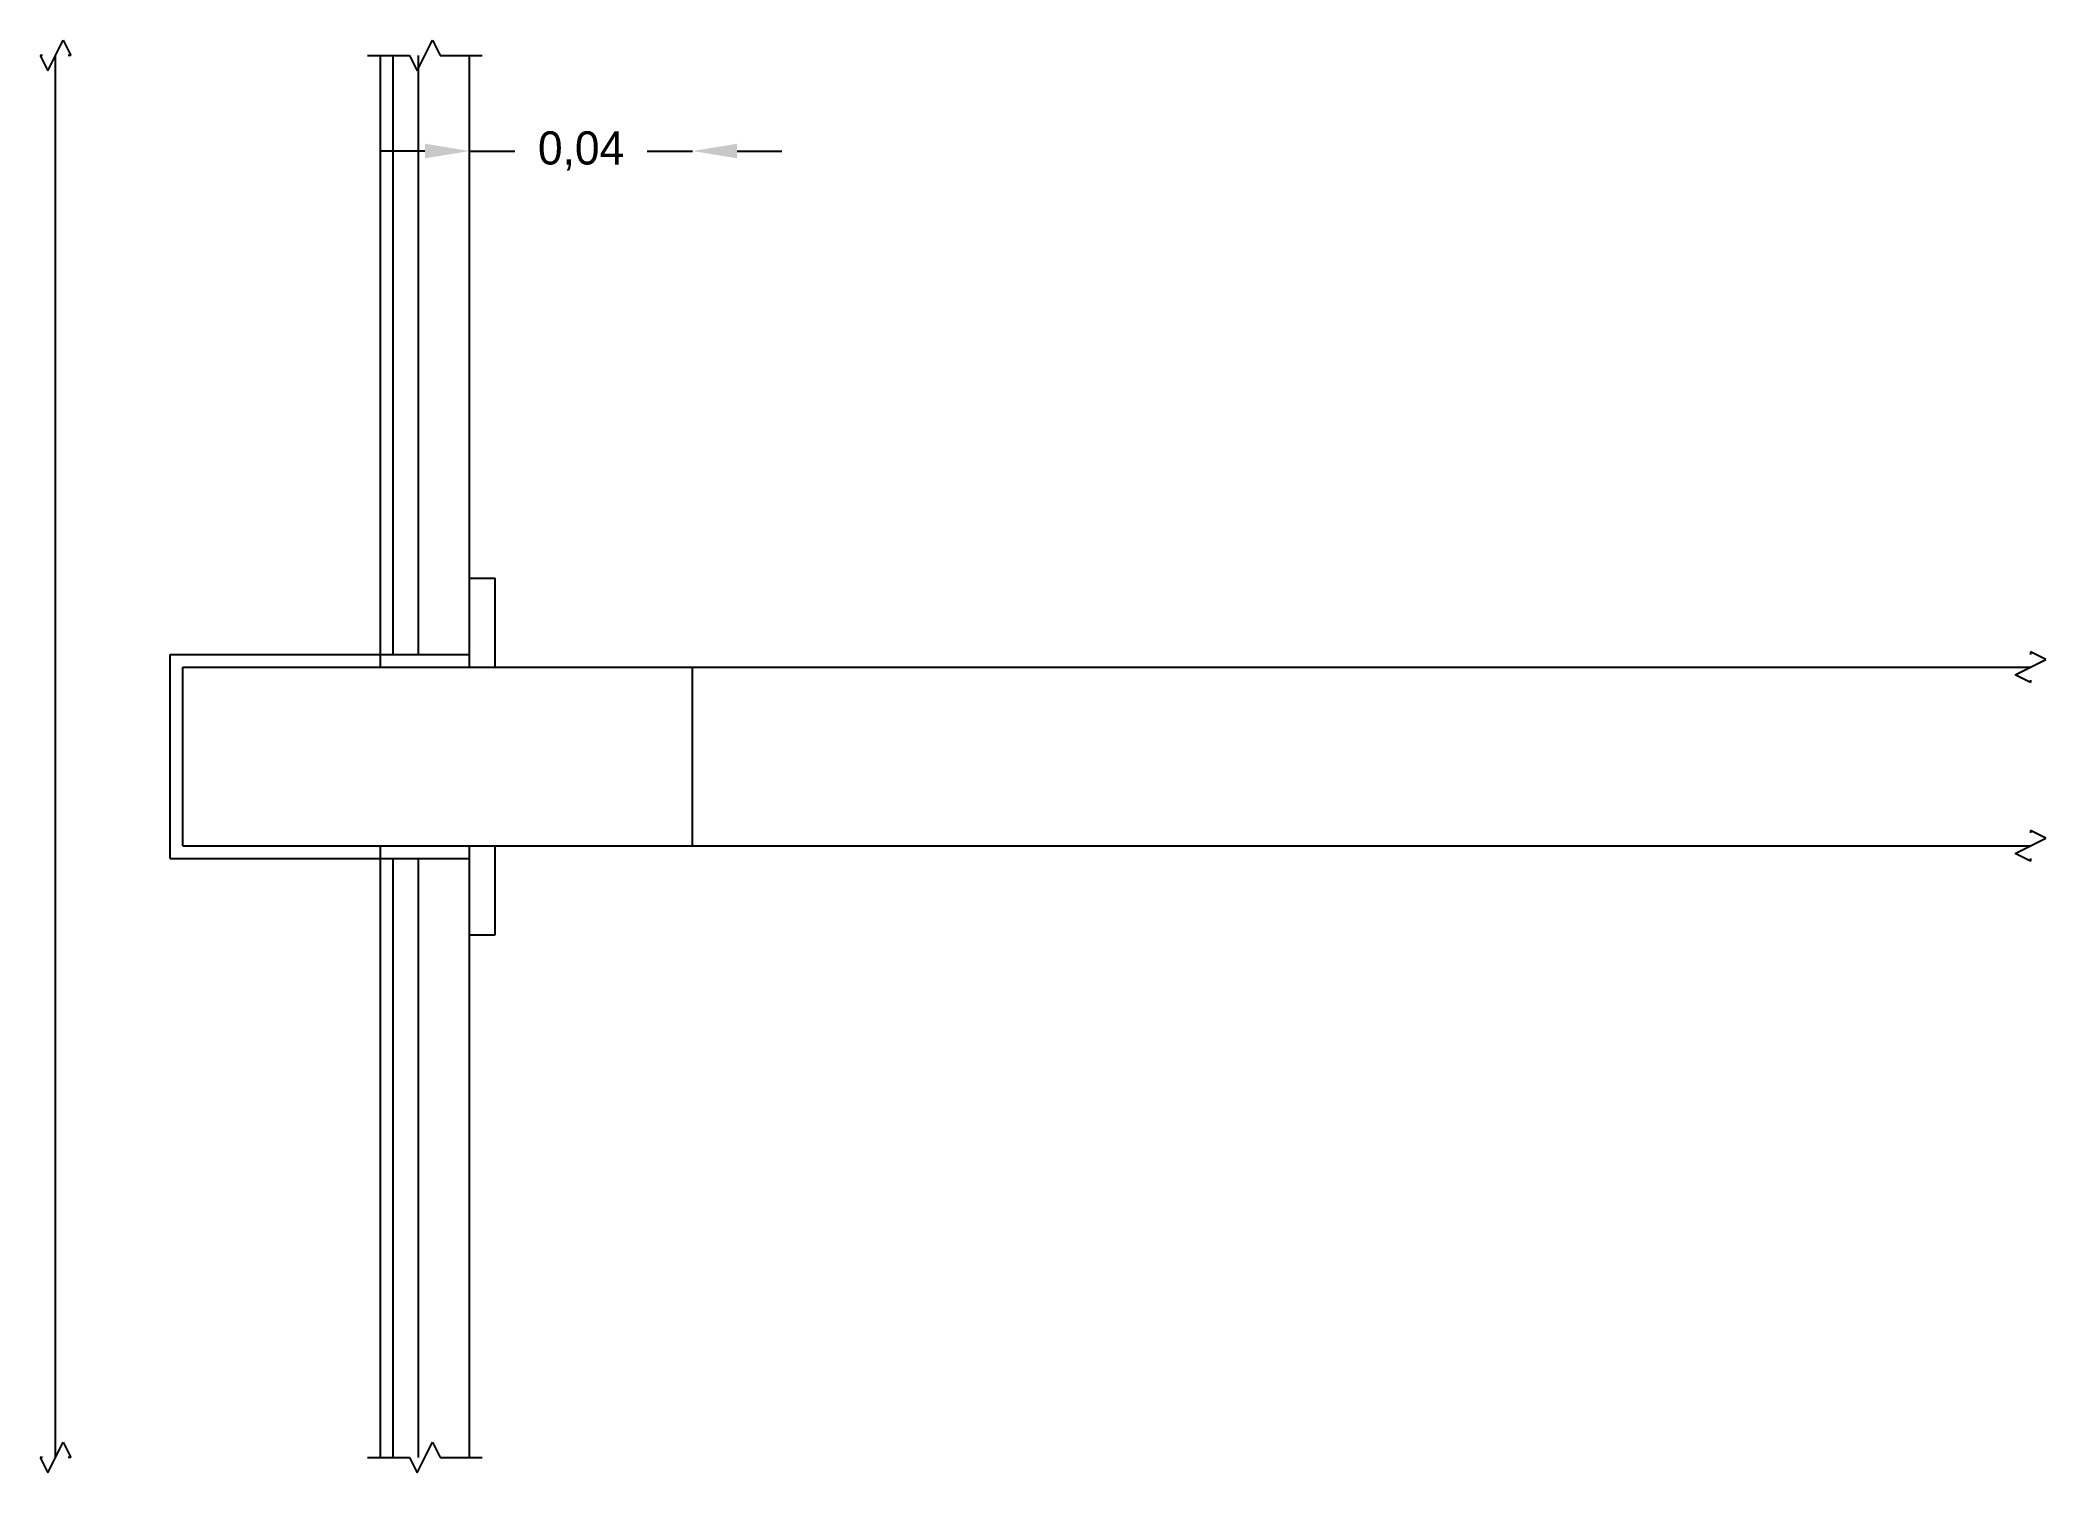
# Model space of a CAD drawing. Header units: metres. Extents: x 0 to 50.4, y 0 to 2.9.
# Drawn here: x 30.0676 to 30.3824, y -0.0024 to 0.2224 of the extents above; entities that cross this region are included whole.
import ezdxf

# ---------------------------------------------------------------- set-up
doc = ezdxf.new("R2010")
doc.units = ezdxf.units.M
for name, color, linetype in [('COTAS', 4, 'Continuous'), ('G_MEDIDO', 8, 'Continuous'), ('P_PROPUESTO', 5, 'Continuous')]:
    doc.layers.add(name, color=color, linetype=linetype)
doc.dimstyles.get("Standard").update_dxf_attribs({"dimtxt": 2.5, "dimasz": 2.5, "dimexe": 1.25, "dimexo": 0.625, "dimtad": 1, "dimcen": 2.5, "dimazin": 3, "dimtfac": 1, "dimtmove": 0, "dimatfit": 3})

msp = doc.modelspace()

# ---------------------------------------------------------------- blocks, each defined once
blk = doc.blocks.new('_CLOSEDFILLED')
at = {"color": 0, "linetype": 'BYBLOCK'}
blk.add_solid([(-1, 0.164), (0, 0), (-1, -0.164)], dxfattribs=at)
blk = doc.blocks.new('*D7')
for p, q in [((30.128, 0.205), (30.121, 0.205)), ((30.135, 0.205), (30.135, 0.205)), ((30.135, 0.205), (30.1421, 0.205)), ((30.1629, 0.205), (30.17, 0.205)), ((30.17, 0.205), (30.17, 0.205)), ((30.177, 0.205), (30.184, 0.205))]:
    blk.add_line(p, q)
at = {"layer": 'Defpoints'}
for p in [(30.135, 0.205), (30.135, 0.205), (30.17, 0.205)]:
    blk.add_point(p, dxfattribs=at)
at = {"layer": 'COTAS', "xscale": 0.007, "yscale": 0.007}
blk.add_blockref('_CLOSEDFILLED', (30.135, 0.205), dxfattribs=at)
at = {"layer": 'COTAS', "xscale": 0.007, "yscale": 0.007, "rotation": 180}
blk.add_blockref('_CLOSEDFILLED', (30.17, 0.205), dxfattribs=at)
at = {"layer": 'COTAS', "insert": (30.1525, 0.205), "char_height": 0.0052, "attachment_point": 5}
blk.add_mtext('0,04', dxfattribs=at)

# ---------------------------------------------------------------- dimensions: what is measured, and where the dimension line sits
at = {"layer": 'COTAS'}
dim = msp.add_linear_dim(base=(30.135, 0.205), p1=(30.135, 0.205), p2=(30.17, 0.205), dimstyle='Standard', override={"dimtxt": 0.0052, "dimasz": 0.007}, dxfattribs=at)
dim.commit()
dim.dimension.update_dxf_attribs({"geometry": '*D7', "text_midpoint": (30.1525, 0.205)})

# ---------------------------------------------------------------- linework, layer by layer
at = {"layer": 'G_MEDIDO'}
for p, q in [((30.0688, 0.2176), (30.0712, 0.2224)), ((30.0712, 0.2224), (30.0724, 0.22)), ((30.1268, 0.2176), (30.1292, 0.2224)), ((30.1292, 0.2224), (30.1304, 0.22)), ((30.068, 0.22), (30.0676, 0.22)), ((30.0676, 0.22), (30.0688, 0.2176)), ((30.07, 0), (30.07, 0.22)), ((30.0724, 0.22), (30.072, 0.22)), ((30.119, 0.22), (30.1256, 0.22)), ((30.1256, 0.22), (30.1268, 0.2176)), ((30.1304, 0.22), (30.137, 0.22)), ((30.3824, 0.1252), (30.38, 0.1264)), ((30.38, 0.1264), (30.38, 0.126)), ((30.17, 0.096), (30.17, 0.124)), ((30.17, 0.124), (30.38, 0.124)), ((30.3776, 0.1228), (30.3824, 0.1252)), ((30.38, 0.1216), (30.3776, 0.1228)), ((30.38, 0.122), (30.38, 0.1216)), ((30.3824, 0.0972), (30.38, 0.0984)), ((30.38, 0.0984), (30.38, 0.098)), ((30.17, 0.096), (30.38, 0.096)), ((30.3776, 0.0948), (30.3824, 0.0972)), ((30.38, 0.0936), (30.3776, 0.0948)), ((30.38, 0.094), (30.38, 0.0936)), ((30.068, 0), (30.0676, 0)), ((30.0676, 0), (30.0688, -0.0024)), ((30.0688, -0.0024), (30.0712, 0.0024)), ((30.0712, 0.0024), (30.0724, 0)), ((30.0724, 0), (30.072, 0)), ((30.119, 0), (30.1256, 0)), ((30.1256, 0), (30.1268, -0.0024)), ((30.1268, -0.0024), (30.1292, 0.0024)), ((30.1292, 0.0024), (30.1304, 0)), ((30.1304, 0), (30.137, 0))]:
    msp.add_line(p, q, dxfattribs=at)
at = {"layer": 'P_PROPUESTO'}
for p, q in [((30.07, 0), (30.07, 0.22)), ((30.121, 0.126), (30.121, 0.22)), ((30.123, 0.126), (30.123, 0.22)), ((30.127, 0.126), (30.127, 0.22)), ((30.135, 0.138), (30.135, 0.22)), ((30.135, 0.126), (30.135, 0.138)), ((30.135, 0.138), (30.139, 0.138)), ((30.139, 0.124), (30.139, 0.138)), ((30.088, 0.126), (30.121, 0.126)), ((30.088, 0.11), (30.088, 0.126)), ((30.121, 0.126), (30.123, 0.126)), ((30.121, 0.124), (30.121, 0.126)), ((30.123, 0.126), (30.127, 0.126)), ((30.127, 0.126), (30.135, 0.126)), ((30.135, 0.124), (30.135, 0.126)), ((30.09, 0.124), (30.121, 0.124)), ((30.09, 0.11), (30.09, 0.124)), ((30.121, 0.124), (30.135, 0.124)), ((30.135, 0.124), (30.139, 0.124)), ((30.139, 0.124), (30.17, 0.124)), ((30.17, 0.11), (30.17, 0.124)), ((30.088, 0.094), (30.088, 0.11)), ((30.09, 0.096), (30.09, 0.11)), ((30.17, 0.096), (30.17, 0.11)), ((30.09, 0.096), (30.121, 0.096)), ((30.121, 0.096), (30.135, 0.096)), ((30.121, 0.094), (30.121, 0.096)), ((30.135, 0.096), (30.139, 0.096)), ((30.135, 0.094), (30.135, 0.096)), ((30.139, 0.096), (30.17, 0.096)), ((30.139, 0.082), (30.139, 0.096)), ((30.088, 0.094), (30.121, 0.094)), ((30.121, 0), (30.121, 0.094)), ((30.121, 0.094), (30.123, 0.094)), ((30.123, 0), (30.123, 0.094)), ((30.123, 0.094), (30.127, 0.094)), ((30.127, 0), (30.127, 0.094)), ((30.127, 0.094), (30.135, 0.094)), ((30.135, 0.082), (30.135, 0.094)), ((30.135, 0), (30.135, 0.082)), ((30.135, 0.082), (30.139, 0.082))]:
    msp.add_line(p, q, dxfattribs=at)

msp.set_redraw_order([(e.dxf.handle, doc.entitydb.next_handle()) for e in msp.query("TEXT MTEXT ATTDEF DIMENSION ARC_DIMENSION")])  # texts and dimensions are drawn at this point

doc.saveas('drawing.dxf')
